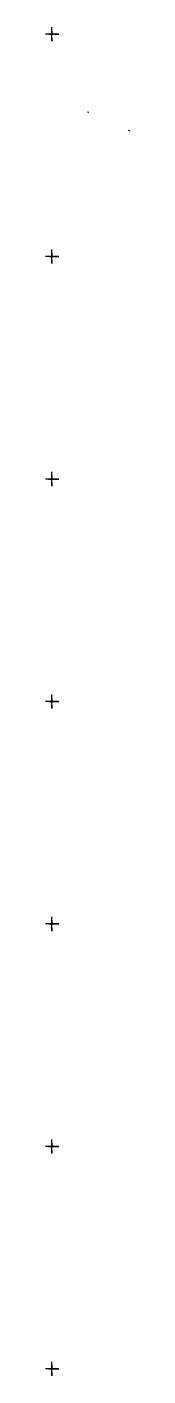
# Model space of a CAD drawing. Header units: millimetres. Extents: x 3232994 to 6468300, y 5635141 to 11269398.
# Drawn here: x 3234194 to 3234270, y 5635194 to 5636406 of the extents above; entities that cross this region are included whole.
import ezdxf

# ---------------------------------------------------------------- set-up
doc = ezdxf.new("R2010")
doc.units = ezdxf.units.MM
doc.header["$LTSCALE"] = 2
doc.layers.add('кресты', color=7, linetype='Continuous')

msp = doc.modelspace()

# ---------------------------------------------------------------- linework, layer by layer
at = {"layer": 'кресты'}
for p, q in [((3234200, 5636400.3), (3234200, 5636406.3)), ((3234200, 5636400), (3234194, 5636400)), ((3234206, 5636400), (3234200, 5636400)), ((3234200, 5636394), (3234200, 5636400)), ((3234200, 5636200), (3234194, 5636200)), ((3234200, 5636200.3), (3234200, 5636206.3)), ((3234206, 5636200), (3234200, 5636200)), ((3234200, 5636194), (3234200, 5636200)), ((3234200, 5636000.3), (3234200, 5636006.3)), ((3234200, 5636000), (3234194, 5636000)), ((3234206, 5636000), (3234200, 5636000)), ((3234200, 5635994), (3234200, 5636000)), ((3234200, 5635800), (3234194, 5635800)), ((3234200, 5635800.3), (3234200, 5635806.3)), ((3234206, 5635800), (3234200, 5635800)), ((3234200, 5635794), (3234200, 5635800)), ((3234200, 5635600.3), (3234200, 5635606.3)), ((3234200, 5635600), (3234194, 5635600)), ((3234206, 5635600), (3234200, 5635600)), ((3234200, 5635594), (3234200, 5635600)), ((3234200, 5635400), (3234194, 5635400)), ((3234200, 5635400.3), (3234200, 5635406.3)), ((3234206, 5635400), (3234200, 5635400)), ((3234200, 5635394), (3234200, 5635400)), ((3234200, 5635200.3), (3234200, 5635206.3)), ((3234200, 5635200), (3234194, 5635200)), ((3234206, 5635200), (3234200, 5635200)), ((3234200, 5635194), (3234200, 5635200))]:
    msp.add_line(p, q, dxfattribs=at)
at = {"layer": 'кресты', "color": 7, "linetype": 'Continuous'}
for p, q in [((3234200, 5636397), (3234200, 5636403)), ((3234200, 5636397), (3234200, 5636403)), ((3234200, 5636403), (3234200, 5636400)), ((3234197, 5636400), (3234203, 5636400)), ((3234197, 5636400), (3234203, 5636400)), ((3234197, 5636400), (3234200, 5636400)), ((3234200, 5636396.7), (3234200, 5636393.7)), ((3234203.3, 5636400), (3234206.3, 5636400)), ((3234197, 5636200), (3234203, 5636200)), ((3234197, 5636200), (3234203, 5636200)), ((3234197, 5636200), (3234200, 5636200)), ((3234200, 5636197), (3234200, 5636203)), ((3234200, 5636197), (3234200, 5636203)), ((3234200, 5636203), (3234200, 5636200)), ((3234200, 5636196.7), (3234200, 5636193.7)), ((3234203.3, 5636200), (3234206.3, 5636200)), ((3234200, 5635997), (3234200, 5636003)), ((3234200, 5635997), (3234200, 5636003)), ((3234200, 5636003), (3234200, 5636000)), ((3234197, 5636000), (3234203, 5636000)), ((3234197, 5636000), (3234203, 5636000)), ((3234197, 5636000), (3234200, 5636000)), ((3234200, 5635996.7), (3234200, 5635993.7)), ((3234203.3, 5636000), (3234206.3, 5636000)), ((3234197, 5635800), (3234203, 5635800)), ((3234197, 5635800), (3234203, 5635800)), ((3234197, 5635800), (3234200, 5635800)), ((3234200, 5635797), (3234200, 5635803)), ((3234200, 5635797), (3234200, 5635803)), ((3234200, 5635803), (3234200, 5635800)), ((3234200, 5635796.7), (3234200, 5635793.7)), ((3234203.3, 5635800), (3234206.3, 5635800)), ((3234200, 5635597), (3234200, 5635603)), ((3234200, 5635597), (3234200, 5635603)), ((3234200, 5635603), (3234200, 5635600)), ((3234197, 5635600), (3234203, 5635600)), ((3234197, 5635600), (3234203, 5635600)), ((3234197, 5635600), (3234200, 5635600)), ((3234200, 5635596.7), (3234200, 5635593.7)), ((3234203.3, 5635600), (3234206.3, 5635600)), ((3234197, 5635400), (3234203, 5635400)), ((3234197, 5635400), (3234203, 5635400)), ((3234197, 5635400), (3234200, 5635400)), ((3234200, 5635397), (3234200, 5635403)), ((3234200, 5635397), (3234200, 5635403)), ((3234200, 5635403), (3234200, 5635400)), ((3234200, 5635396.7), (3234200, 5635393.7)), ((3234203.3, 5635400), (3234206.3, 5635400)), ((3234200, 5635197), (3234200, 5635203)), ((3234200, 5635197), (3234200, 5635203)), ((3234200, 5635203), (3234200, 5635200)), ((3234197, 5635200), (3234203, 5635200)), ((3234197, 5635200), (3234203, 5635200)), ((3234197, 5635200), (3234200, 5635200)), ((3234200, 5635196.7), (3234200, 5635193.7)), ((3234203.3, 5635200), (3234206.3, 5635200))]:
    msp.add_line(p, q, dxfattribs=at)
at = {"layer": 'кресты', "color": 34, "linetype": 'Continuous'}
for points in [[(3234233.2, 5636329.5), (3234232.1, 5636329.9)], [(3234268.7, 5636313.5), (3234270, 5636313.1)]]:
    msp.add_lwpolyline(points, dxfattribs=at)

doc.saveas('drawing.dxf')
